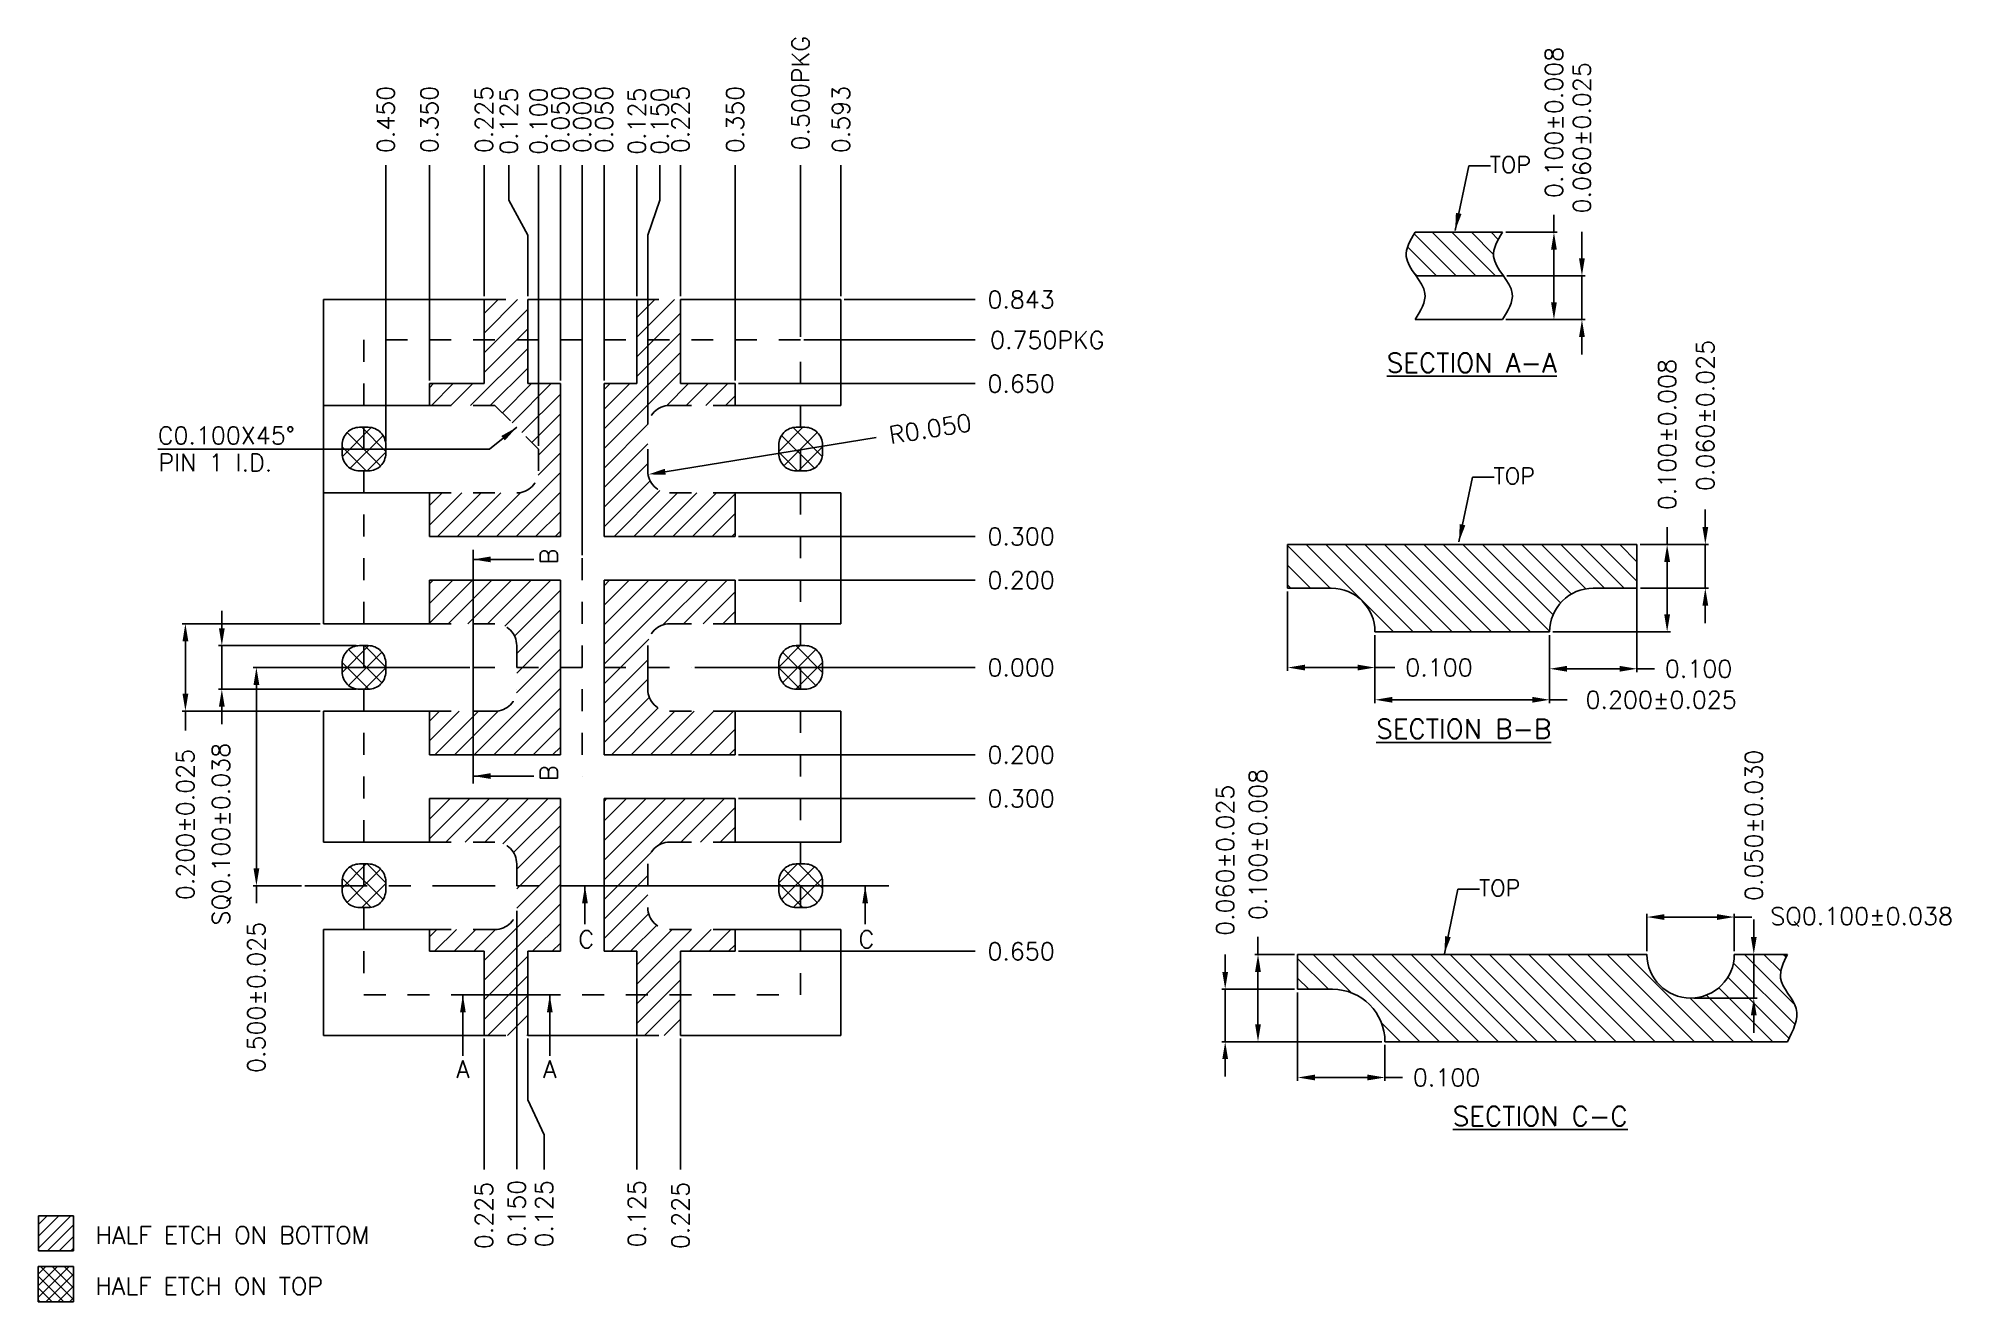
# Model space of a CAD drawing. Header units: millimetres. Extents: x 424.8 to 433.56, y 107.99 to 113.78.
import ezdxf
from ezdxf.enums import TextEntityAlignment as Align

# ---------------------------------------------------------------- set-up
doc = ezdxf.new("R2010")
doc.units = ezdxf.units.MM
doc.header["$LTSCALE"] = 0.5
doc.header["$PDMODE"] = 98
for name, pattern in [('CENTER', [50.8, 31.75, -6.35, 6.35, -6.35]), ('CENTER2', [28.575, 19.05, -3.175, 3.175, -3.175]), ('HIDDEN', [0.375, 0.25, -0.125])]:
    doc.linetypes.add(name, pattern=pattern)
doc.layers.add('1', color=7, linetype='Continuous')
doc.layers.add('1D', color=4, linetype='Continuous')
doc.styles.add('SIMPLEX', font='simplex.shx', dxfattribs={"bigfont": 'AllInOneBig.shx'})
doc.dimstyles.new('Standard4', dxfattribs={"dimtxt": 0.08, "dimasz": 0.08, "dimexe": 0.015, "dimexo": 0.015, "dimgap": 0.05, "dimtad": 1, "dimdec": 3, "dimlfac": 0.5, "dimrnd": 5e-06, "dimzin": 1, "dimtxsty": 'SIMPLEX', "dimcen": 0.1905, "dimclrd": 256, "dimclre": 256, "dimclrt": 256, "dimazin": 3, "dimtp": 0.03, "dimtm": 0.05, "dimtfac": 0.8, "dimtdec": 3, "dimtmove": 0, "dimatfit": 3, "dimfxl": 0.05, "dimtzin": 4, "dimlwd": -1, "dimlwe": -1})

msp = doc.modelspace()

# ---------------------------------------------------------------- texts
at = {"layer": '1D', "linetype": 'ByBlock', "style": 'SIMPLEX'}
msp.add_text('HALF ETCH ON BOTTOM', height=0.08, dxfattribs=at).set_placement((425.0611, 108.2966), align=Align.MIDDLE_LEFT)
at = {"layer": '1D', "color": 6, "linetype": 'ByBlock', "style": 'SIMPLEX'}
msp.add_text('HALF ETCH ON TOP', height=0.08, dxfattribs=at).set_placement((425.0602, 108.0637), align=Align.MIDDLE_LEFT)
at = {"layer": '1D', "linetype": 'ByBlock', "attachment_point": 5, "style": 'SIMPLEX'}
for s, insert, char_height in [('TOP', (431.5412, 113.1999), 0.07478), ('{\\LSECTION A-A}', (431.364, 112.2926), 0.08823), ('TOP', (431.5586, 111.774), 0.07478), ('{\\LSECTION B-B}', (431.3272, 110.6158), 0.08823), ('TOP', (431.4918, 109.887), 0.07478), ('{\\LSECTION C-C}', (431.6773, 108.8421), 0.08823)]:
    msp.add_mtext(s, dxfattribs=dict(at, insert=insert, char_height=char_height))
at = {"layer": '1D', "color": 0, "ltscale": 0.1, "char_height": 0.08, "attachment_point": 1, "style": 'SIMPLEX'}
for s, insert, width in [('C0.100X45%%D', (425.3458, 111.9998), 0.425832), ('PIN 1 I.D.', (425.3489, 111.8754), 0.562404), ('C', (427.2719, 109.6919), 0.085658), ('C', (428.5555, 109.6919), 0.085658), ('A', (426.7128, 109.0969), 0.085658), ('A', (427.1108, 109.0969), 0.085658)]:
    msp.add_mtext(s, dxfattribs=dict(at, insert=insert, width=width))
at = {"layer": '1D', "color": 0, "ltscale": 0.1, "char_height": 0.08, "width": 0.085658, "attachment_point": 7, "rotation": 90, "style": 'SIMPLEX'}
for insert in [(427.177, 111.3692), (427.177, 110.3769)]:
    msp.add_mtext('B', dxfattribs=dict(at, insert=insert))

# ---------------------------------------------------------------- blocks, each defined once
blk = doc.blocks.new('*D150')
at = {"ltscale": 0.1, "transparency": 16777216}
blk.add_line((428.3049, 112.397), (429.0899, 112.397), dxfattribs=at)
at = {"layer": 'Defpoints', "color": 0, "ltscale": 0.1, "transparency": 16777216}
for p in [(428.2899, 112.397), (429.0899, 112.397), (427.2899, 110.897)]:
    blk.add_point(p, dxfattribs=at)
at = {"ltscale": 0.1, "transparency": 16777216, "insert": (429.4199, 112.397), "char_height": 0.08, "attachment_point": 5, "style": 'SIMPLEX'}
blk.add_mtext('\\A1;0.750PKG', dxfattribs=at)
blk = doc.blocks.new('*D151')
at = {"ltscale": 0.1, "transparency": 16777216}
blk.add_line((428.2899, 112.412), (428.2899, 113.197), dxfattribs=at)
at = {"layer": 'Defpoints', "color": 0, "ltscale": 0.1, "transparency": 16777216}
for p in [(428.2899, 113.197), (428.2899, 112.397), (427.2899, 110.897)]:
    blk.add_point(p, dxfattribs=at)
at = {"ltscale": 0.1, "transparency": 16777216, "insert": (428.2899, 113.527), "char_height": 0.08, "attachment_point": 5, "rotation": 90, "style": 'SIMPLEX'}
blk.add_mtext('\\A1;0.500PKG', dxfattribs=at)
blk = doc.blocks.new('*D152')
at = {"ltscale": 0.1, "transparency": 16777216}
blk.add_line((428.4899, 112.582), (429.0899, 112.582), dxfattribs=at)
at = {"layer": 'Defpoints', "color": 0, "ltscale": 0.1, "transparency": 16777216}
for p in [(428.4749, 112.582), (429.0899, 112.582), (427.2899, 110.897)]:
    blk.add_point(p, dxfattribs=at)
at = {"ltscale": 0.1, "transparency": 16777216, "insert": (429.2999, 112.582), "char_height": 0.08, "attachment_point": 5, "style": 'SIMPLEX'}
blk.add_mtext('\\A1;0.843', dxfattribs=at)
blk = doc.blocks.new('*D153')
at = {"ltscale": 0.1, "transparency": 16777216}
blk.add_line((428.4749, 112.597), (428.4749, 113.197), dxfattribs=at)
at = {"layer": 'Defpoints', "color": 0, "ltscale": 0.1, "transparency": 16777216}
for p in [(428.4749, 113.197), (428.4749, 112.582), (427.2899, 110.897)]:
    blk.add_point(p, dxfattribs=at)
at = {"ltscale": 0.1, "transparency": 16777216, "insert": (428.4749, 113.407), "char_height": 0.08, "attachment_point": 5, "rotation": 90, "style": 'SIMPLEX'}
blk.add_mtext('\\A1;0.593', dxfattribs=at)
blk = doc.blocks.new('*D154')
at = {"ltscale": 0.1, "transparency": 16777216}
blk.add_line((428.0049, 112.197), (429.0899, 112.197), dxfattribs=at)
at = {"layer": 'Defpoints', "color": 0, "ltscale": 0.1, "transparency": 16777216}
for p in [(427.9899, 112.197), (429.0899, 112.197), (427.2899, 110.897)]:
    blk.add_point(p, dxfattribs=at)
at = {"ltscale": 0.1, "transparency": 16777216, "insert": (429.2999, 112.197), "char_height": 0.08, "attachment_point": 5, "style": 'SIMPLEX'}
blk.add_mtext('\\A1;0.650', dxfattribs=at)
blk = doc.blocks.new('*D155')
at = {"ltscale": 0.1, "transparency": 16777216}
blk.add_line((428.0049, 111.497), (429.0899, 111.497), dxfattribs=at)
at = {"layer": 'Defpoints', "color": 0, "ltscale": 0.1, "transparency": 16777216}
for p in [(427.9899, 111.497), (429.0899, 111.497), (427.2899, 110.897)]:
    blk.add_point(p, dxfattribs=at)
at = {"ltscale": 0.1, "transparency": 16777216, "insert": (429.2999, 111.497), "char_height": 0.08, "attachment_point": 5, "style": 'SIMPLEX'}
blk.add_mtext('\\A1;0.300', dxfattribs=at)
blk = doc.blocks.new('*D156')
at = {"ltscale": 0.1, "transparency": 16777216}
blk.add_line((428.0049, 111.297), (429.0899, 111.297), dxfattribs=at)
at = {"layer": 'Defpoints', "color": 0, "ltscale": 0.1, "transparency": 16777216}
for p in [(427.9899, 111.297), (429.0899, 111.297), (427.2899, 110.897)]:
    blk.add_point(p, dxfattribs=at)
at = {"ltscale": 0.1, "transparency": 16777216, "insert": (429.2999, 111.297), "char_height": 0.08, "attachment_point": 5, "style": 'SIMPLEX'}
blk.add_mtext('\\A1;0.200', dxfattribs=at)
blk = doc.blocks.new('*D157')
at = {"ltscale": 0.1, "transparency": 16777216}
blk.add_line((428.0049, 110.497), (429.0899, 110.497), dxfattribs=at)
at = {"layer": 'Defpoints', "color": 0, "ltscale": 0.1, "transparency": 16777216}
for p in [(427.2899, 110.897), (427.9899, 110.497), (429.0899, 110.497)]:
    blk.add_point(p, dxfattribs=at)
at = {"ltscale": 0.1, "transparency": 16777216, "insert": (429.2999, 110.497), "char_height": 0.08, "attachment_point": 5, "style": 'SIMPLEX'}
blk.add_mtext('\\A1;0.200', dxfattribs=at)
blk = doc.blocks.new('*D158')
at = {"ltscale": 0.1, "transparency": 16777216}
blk.add_line((428.0049, 110.297), (429.0899, 110.297), dxfattribs=at)
at = {"layer": 'Defpoints', "color": 0, "ltscale": 0.1, "transparency": 16777216}
for p in [(427.2899, 110.897), (427.9899, 110.297), (429.0899, 110.297)]:
    blk.add_point(p, dxfattribs=at)
at = {"ltscale": 0.1, "transparency": 16777216, "insert": (429.2999, 110.297), "char_height": 0.08, "attachment_point": 5, "style": 'SIMPLEX'}
blk.add_mtext('\\A1;0.300', dxfattribs=at)
blk = doc.blocks.new('*D159')
at = {"ltscale": 0.1, "transparency": 16777216}
blk.add_line((428.0049, 109.597), (429.0899, 109.597), dxfattribs=at)
at = {"layer": 'Defpoints', "color": 0, "ltscale": 0.1, "transparency": 16777216}
for p in [(427.2899, 110.897), (427.9899, 109.597), (429.0899, 109.597)]:
    blk.add_point(p, dxfattribs=at)
at = {"ltscale": 0.1, "transparency": 16777216, "insert": (429.2999, 109.597), "char_height": 0.08, "attachment_point": 5, "style": 'SIMPLEX'}
blk.add_mtext('\\A1;0.650', dxfattribs=at)
blk = doc.blocks.new('*D160')
at = {"ltscale": 0.1, "transparency": 16777216}
blk.add_line((427.7399, 109.197), (427.7399, 108.597), dxfattribs=at)
at = {"layer": 'Defpoints', "color": 0, "ltscale": 0.1, "transparency": 16777216}
for p in [(427.2899, 110.897), (427.7399, 109.212), (427.7399, 108.597)]:
    blk.add_point(p, dxfattribs=at)
at = {"ltscale": 0.1, "transparency": 16777216, "insert": (427.7399, 108.387), "char_height": 0.08, "attachment_point": 5, "rotation": 90, "style": 'SIMPLEX'}
blk.add_mtext('\\A1;0.225', dxfattribs=at)
blk = doc.blocks.new('*D161')
at = {"ltscale": 0.1, "transparency": 16777216}
blk.add_line((427.5399, 109.197), (427.5399, 108.597), dxfattribs=at)
at = {"layer": 'Defpoints', "color": 0, "ltscale": 0.1, "transparency": 16777216}
for p in [(427.2899, 110.897), (427.5399, 109.212), (427.5399, 108.597)]:
    blk.add_point(p, dxfattribs=at)
at = {"ltscale": 0.1, "transparency": 16777216, "insert": (427.5399, 108.3946), "char_height": 0.08, "attachment_point": 5, "rotation": 90, "style": 'SIMPLEX'}
blk.add_mtext('\\A1;0.125', dxfattribs=at)
blk = doc.blocks.new('*D162')
at = {"ltscale": 0.1, "transparency": 16777216}
for p, q in [((427.0399, 109.197), (427.0399, 108.917)), ((427.0399, 108.917), (427.1152, 108.757)), ((427.1152, 108.757), (427.1152, 108.597))]:
    blk.add_line(p, q, dxfattribs=at)
at = {"layer": 'Defpoints', "color": 0, "ltscale": 0.1, "transparency": 16777216}
for p in [(427.2899, 110.897), (427.0399, 109.212), (427.1152, 108.597)]:
    blk.add_point(p, dxfattribs=at)
at = {"ltscale": 0.1, "transparency": 16777216, "insert": (427.1152, 108.3946), "char_height": 0.08, "attachment_point": 5, "rotation": 90, "style": 'SIMPLEX'}
blk.add_mtext('\\A1;0.125', dxfattribs=at)
blk = doc.blocks.new('*D163')
at = {"ltscale": 0.1, "transparency": 16777216}
blk.add_line((426.8399, 109.197), (426.8399, 108.597), dxfattribs=at)
at = {"layer": 'Defpoints', "color": 0, "ltscale": 0.1, "transparency": 16777216}
for p in [(427.2899, 110.897), (426.8399, 109.212), (426.8399, 108.597)]:
    blk.add_point(p, dxfattribs=at)
at = {"ltscale": 0.1, "transparency": 16777216, "insert": (426.8399, 108.387), "char_height": 0.08, "attachment_point": 5, "rotation": 90, "style": 'SIMPLEX'}
blk.add_mtext('\\A1;0.225', dxfattribs=at)
blk = doc.blocks.new('*D164')
at = {"ltscale": 0.1, "transparency": 16777216}
for p, q in [((426.0899, 111.097), (425.4572, 111.097)), ((425.4722, 111.017), (425.4722, 110.777)), ((426.0899, 110.697), (425.4572, 110.697)), ((425.4722, 110.697), (425.4722, 110.6088))]:
    blk.add_line(p, q, dxfattribs=at)
for points in [[(425.4589, 111.017), (425.4856, 111.017), (425.4722, 111.097)], [(425.4589, 110.777), (425.4856, 110.777), (425.4722, 110.697)]]:
    blk.add_solid(points, dxfattribs=at)
at = {"layer": 'Defpoints', "color": 0, "ltscale": 0.1, "transparency": 16777216}
for p in [(425.4722, 111.097), (426.1049, 111.097), (426.1049, 110.697)]:
    blk.add_point(p, dxfattribs=at)
at = {"ltscale": 0.1, "transparency": 16777216, "insert": (425.4722, 110.1778), "char_height": 0.08, "attachment_point": 5, "rotation": 90, "style": 'SIMPLEX'}
blk.add_mtext('\\A1;0.200%%P0.025', dxfattribs=at)
blk = doc.blocks.new('*D165')
at = {"ltscale": 0.1, "transparency": 16777216}
for p, q in [((426.7749, 110.897), (425.7824, 110.897)), ((425.7974, 110.817), (425.7974, 109.977)), ((426.0039, 109.897), (425.7824, 109.897)), ((425.7974, 109.897), (425.7974, 109.817))]:
    blk.add_line(p, q, dxfattribs=at)
for points in [[(425.7841, 110.817), (425.8108, 110.817), (425.7974, 110.897)], [(425.7841, 109.977), (425.8108, 109.977), (425.7974, 109.897)]]:
    blk.add_solid(points, dxfattribs=at)
at = {"layer": 'Defpoints', "color": 0, "ltscale": 0.1, "transparency": 16777216}
for p in [(426.7899, 110.897), (425.7974, 109.897), (426.0189, 109.897)]:
    blk.add_point(p, dxfattribs=at)
at = {"ltscale": 0.1, "transparency": 16777216, "insert": (425.7974, 109.386), "char_height": 0.08, "attachment_point": 5, "rotation": 90, "style": 'SIMPLEX'}
blk.add_mtext('\\A1;0.500%%P0.025', dxfattribs=at)
blk = doc.blocks.new('*D166')
at = {"ltscale": 0.1, "transparency": 16777216}
blk.add_line((427.8049, 110.897), (429.0899, 110.897), dxfattribs=at)
at = {"layer": 'Defpoints', "color": 0, "ltscale": 0.1, "transparency": 16777216}
for p in [(427.2899, 110.897), (427.7899, 110.897), (429.0899, 110.897)]:
    blk.add_point(p, dxfattribs=at)
at = {"ltscale": 0.1, "transparency": 16777216, "insert": (429.2999, 110.897), "char_height": 0.08, "attachment_point": 5, "style": 'SIMPLEX'}
blk.add_mtext('\\A1;0.000', dxfattribs=at)
blk = doc.blocks.new('*D167')
at = {"ltscale": 0.1, "transparency": 16777216}
blk.add_line((427.2899, 111.412), (427.2899, 113.197), dxfattribs=at)
at = {"layer": 'Defpoints', "color": 0, "ltscale": 0.1, "transparency": 16777216}
for p in [(427.2899, 113.197), (427.2899, 111.397), (427.2899, 110.897)]:
    blk.add_point(p, dxfattribs=at)
at = {"ltscale": 0.1, "transparency": 16777216, "insert": (427.2899, 113.407), "char_height": 0.08, "attachment_point": 5, "rotation": 90, "style": 'SIMPLEX'}
blk.add_mtext('\\A1;0.000', dxfattribs=at)
blk = doc.blocks.new('*D168')
at = {"ltscale": 0.1, "transparency": 16777216}
blk.add_line((427.7399, 112.597), (427.7399, 113.197), dxfattribs=at)
at = {"layer": 'Defpoints', "color": 0, "ltscale": 0.1, "transparency": 16777216}
for p in [(427.7399, 113.197), (427.7399, 112.582), (427.2899, 110.897)]:
    blk.add_point(p, dxfattribs=at)
at = {"ltscale": 0.1, "transparency": 16777216, "insert": (427.7399, 113.407), "char_height": 0.08, "attachment_point": 5, "rotation": 90, "style": 'SIMPLEX'}
blk.add_mtext('\\A1;0.225', dxfattribs=at)
blk = doc.blocks.new('*D169')
at = {"ltscale": 0.1, "transparency": 16777216}
blk.add_line((427.5399, 112.597), (427.5399, 113.197), dxfattribs=at)
at = {"layer": 'Defpoints', "color": 0, "ltscale": 0.1, "transparency": 16777216}
for p in [(427.5399, 113.197), (427.5399, 112.582), (427.2899, 110.897)]:
    blk.add_point(p, dxfattribs=at)
at = {"ltscale": 0.1, "transparency": 16777216, "insert": (427.5399, 113.3994), "char_height": 0.08, "attachment_point": 5, "rotation": 90, "style": 'SIMPLEX'}
blk.add_mtext('\\A1;0.125', dxfattribs=at)
blk = doc.blocks.new('*D170')
at = {"ltscale": 0.1, "transparency": 16777216}
blk.add_line((427.3899, 112.212), (427.3899, 113.197), dxfattribs=at)
at = {"layer": 'Defpoints', "color": 0, "ltscale": 0.1, "transparency": 16777216}
for p in [(427.3899, 113.197), (427.3899, 112.197), (427.2899, 110.897)]:
    blk.add_point(p, dxfattribs=at)
at = {"ltscale": 0.1, "transparency": 16777216, "insert": (427.3899, 113.407), "char_height": 0.08, "attachment_point": 5, "rotation": 90, "style": 'SIMPLEX'}
blk.add_mtext('\\A1;0.050', dxfattribs=at)
blk = doc.blocks.new('*D171')
at = {"ltscale": 0.1, "transparency": 16777216}
blk.add_line((427.1899, 112.212), (427.1899, 113.197), dxfattribs=at)
at = {"layer": 'Defpoints', "color": 0, "ltscale": 0.1, "transparency": 16777216}
for p in [(427.1899, 113.197), (427.1899, 112.197), (427.2899, 110.897)]:
    blk.add_point(p, dxfattribs=at)
at = {"ltscale": 0.1, "transparency": 16777216, "insert": (427.1899, 113.407), "char_height": 0.08, "attachment_point": 5, "rotation": 90, "style": 'SIMPLEX'}
blk.add_mtext('\\A1;0.050', dxfattribs=at)
blk = doc.blocks.new('*D172')
at = {"ltscale": 0.1, "transparency": 16777216}
for p, q in [((426.9539, 113.037), (426.9539, 113.197)), ((427.0399, 112.877), (426.9539, 113.037)), ((427.0399, 112.597), (427.0399, 112.877))]:
    blk.add_line(p, q, dxfattribs=at)
at = {"layer": 'Defpoints', "color": 0, "ltscale": 0.1, "transparency": 16777216}
for p in [(426.9539, 113.197), (427.0399, 112.582), (427.2899, 110.897)]:
    blk.add_point(p, dxfattribs=at)
at = {"ltscale": 0.1, "transparency": 16777216, "insert": (426.9539, 113.3994), "char_height": 0.08, "attachment_point": 5, "rotation": 90, "style": 'SIMPLEX'}
blk.add_mtext('\\A1;0.125', dxfattribs=at)
blk = doc.blocks.new('*D173')
at = {"ltscale": 0.1, "transparency": 16777216}
blk.add_line((426.8399, 112.597), (426.8399, 113.197), dxfattribs=at)
at = {"layer": 'Defpoints', "color": 0, "ltscale": 0.1, "transparency": 16777216}
for p in [(426.8399, 113.197), (426.8399, 112.582), (427.2899, 110.897)]:
    blk.add_point(p, dxfattribs=at)
at = {"ltscale": 0.1, "transparency": 16777216, "insert": (426.8399, 113.407), "char_height": 0.08, "attachment_point": 5, "rotation": 90, "style": 'SIMPLEX'}
blk.add_mtext('\\A1;0.225', dxfattribs=at)
blk = doc.blocks.new('*D174')
at = {"ltscale": 0.1, "transparency": 16777216}
blk.add_line((426.5899, 112.212), (426.5899, 113.197), dxfattribs=at)
at = {"layer": 'Defpoints', "color": 0, "ltscale": 0.1, "transparency": 16777216}
for p in [(426.5899, 113.197), (426.5899, 112.197), (427.2899, 110.897)]:
    blk.add_point(p, dxfattribs=at)
at = {"ltscale": 0.1, "transparency": 16777216, "insert": (426.5899, 113.407), "char_height": 0.08, "attachment_point": 5, "rotation": 90, "style": 'SIMPLEX'}
blk.add_mtext('\\A1;0.350', dxfattribs=at)
blk = doc.blocks.new('*D175')
at = {"ltscale": 0.1, "transparency": 16777216}
blk.add_line((427.9899, 112.212), (427.9899, 113.197), dxfattribs=at)
at = {"layer": 'Defpoints', "color": 0, "ltscale": 0.1, "transparency": 16777216}
for p in [(427.9899, 113.197), (427.9899, 112.197), (427.2899, 110.897)]:
    blk.add_point(p, dxfattribs=at)
at = {"ltscale": 0.1, "transparency": 16777216, "insert": (427.9899, 113.407), "char_height": 0.08, "attachment_point": 5, "rotation": 90, "style": 'SIMPLEX'}
blk.add_mtext('\\A1;0.350', dxfattribs=at)
blk = doc.blocks.new('*D176')
at = {"ltscale": 0.1, "transparency": 16777216}
blk.add_line((428.6368, 111.9502), (427.6701, 111.7938), dxfattribs=at)
blk.add_solid([(427.668, 111.807), (427.6723, 111.7806), (427.5912, 111.781)], dxfattribs=at)
at = {"layer": 'Defpoints', "color": 0, "ltscale": 0.1, "transparency": 16777216}
for p in [(427.5912, 111.781), (427.6899, 111.797)]:
    blk.add_point(p, dxfattribs=at)
at = {"ltscale": 0.1, "transparency": 16777216, "insert": (428.8836, 111.9901), "char_height": 0.08, "attachment_point": 5, "rotation": 9.18744, "style": 'SIMPLEX'}
blk.add_mtext('\\A1;R0.050', dxfattribs=at)
blk = doc.blocks.new('*D177')
at = {"ltscale": 0.1, "transparency": 16777216}
for p, q in [((425.6392, 111.077), (425.6392, 111.157)), ((426.2549, 110.997), (425.6242, 110.997)), ((425.6392, 110.997), (425.6392, 110.797)), ((426.2549, 110.797), (425.6242, 110.797)), ((425.6392, 110.717), (425.6392, 110.637))]:
    blk.add_line(p, q, dxfattribs=at)
for points in [[(425.6259, 111.077), (425.6525, 111.077), (425.6392, 110.997)], [(425.6259, 110.717), (425.6525, 110.717), (425.6392, 110.797)]]:
    blk.add_solid(points, dxfattribs=at)
at = {"layer": 'Defpoints', "color": 0, "ltscale": 0.1, "transparency": 16777216}
for p in [(425.6392, 110.997), (426.2699, 110.997), (426.2699, 110.797)]:
    blk.add_point(p, dxfattribs=at)
at = {"ltscale": 0.1, "transparency": 16777216, "insert": (425.6392, 110.1337), "char_height": 0.08, "attachment_point": 5, "rotation": 90, "style": 'SIMPLEX'}
blk.add_mtext('\\A1;SQ0.100%%P0.038', dxfattribs=at)
blk = doc.blocks.new('*D178')
at = {"ltscale": 0.1, "transparency": 16777216}
blk.add_line((426.3899, 111.932), (426.3899, 113.197), dxfattribs=at)
at = {"layer": 'Defpoints', "color": 0, "ltscale": 0.1, "transparency": 16777216}
for p in [(426.3899, 113.197), (426.3899, 111.917), (427.2899, 110.897)]:
    blk.add_point(p, dxfattribs=at)
at = {"ltscale": 0.1, "transparency": 16777216, "insert": (426.3899, 113.407), "char_height": 0.08, "attachment_point": 5, "rotation": 90, "style": 'SIMPLEX'}
blk.add_mtext('\\A1;0.450', dxfattribs=at)
blk = doc.blocks.new('*D179')
at = {"ltscale": 0.1, "transparency": 16777216}
for p, q in [((427.6451, 113.037), (427.6451, 113.197)), ((427.5899, 112.877), (427.6451, 113.037)), ((427.5899, 112.012), (427.5899, 112.877))]:
    blk.add_line(p, q, dxfattribs=at)
at = {"layer": 'Defpoints', "color": 0, "ltscale": 0.1, "transparency": 16777216}
for p in [(427.6451, 113.197), (427.5899, 111.997), (427.2899, 110.897)]:
    blk.add_point(p, dxfattribs=at)
at = {"ltscale": 0.1, "transparency": 16777216, "insert": (427.6451, 113.3994), "char_height": 0.08, "attachment_point": 5, "rotation": 90, "style": 'SIMPLEX'}
blk.add_mtext('\\A1;0.150', dxfattribs=at)
blk = doc.blocks.new('*D180')
at = {"ltscale": 0.1, "transparency": 16777216}
blk.add_line((427.0899, 111.912), (427.0899, 113.197), dxfattribs=at)
at = {"layer": 'Defpoints', "color": 0, "ltscale": 0.1, "transparency": 16777216}
for p in [(427.0899, 113.197), (427.0899, 111.897), (427.2899, 110.897)]:
    blk.add_point(p, dxfattribs=at)
at = {"ltscale": 0.1, "transparency": 16777216, "insert": (427.0899, 113.3994), "char_height": 0.08, "attachment_point": 5, "rotation": 90, "style": 'SIMPLEX'}
blk.add_mtext('\\A1;0.100', dxfattribs=at)
blk = doc.blocks.new('*D181')
at = {"ltscale": 0.1, "transparency": 16777216}
for p, q in [((431.8685, 112.7703), (431.8685, 112.8919)), ((431.5242, 112.6903), (431.8835, 112.6903)), ((431.8685, 112.4902), (431.8685, 112.6903)), ((431.5195, 112.4902), (431.8835, 112.4902)), ((431.8685, 112.4102), (431.8685, 112.3302))]:
    blk.add_line(p, q, dxfattribs=at)
for points in [[(431.8552, 112.7703), (431.8818, 112.7703), (431.8685, 112.6903)], [(431.8552, 112.4102), (431.8818, 112.4102), (431.8685, 112.4902)]]:
    blk.add_solid(points, dxfattribs=at)
at = {"layer": 'Defpoints', "color": 0, "ltscale": 0.1, "transparency": 16777216}
for p in [(431.5092, 112.6903), (431.8685, 112.6903), (431.5045, 112.4902)]:
    blk.add_point(p, dxfattribs=at)
at = {"ltscale": 0.1, "transparency": 16777216, "insert": (431.8685, 113.3229), "char_height": 0.08, "attachment_point": 5, "rotation": 90, "style": 'SIMPLEX'}
blk.add_mtext('\\A1;0.060%%P0.025', dxfattribs=at)
blk = doc.blocks.new('*D182')
at = {"ltscale": 0.1, "transparency": 16777216}
for p, q in [((431.7403, 112.8902), (431.7403, 112.9702)), ((431.5195, 112.8902), (431.7553, 112.8902)), ((431.7403, 112.5702), (431.7403, 112.8102)), ((431.5195, 112.4902), (431.7553, 112.4902))]:
    blk.add_line(p, q, dxfattribs=at)
for points in [[(431.7269, 112.8102), (431.7536, 112.8102), (431.7403, 112.8902)], [(431.7269, 112.5702), (431.7536, 112.5702), (431.7403, 112.4902)]]:
    blk.add_solid(points, dxfattribs=at)
at = {"layer": 'Defpoints', "color": 0, "ltscale": 0.1, "transparency": 16777216}
for p in [(431.5045, 112.8902), (431.5045, 112.4902), (431.7403, 112.4902)]:
    blk.add_point(p, dxfattribs=at)
at = {"ltscale": 0.1, "transparency": 16777216, "insert": (431.7403, 113.3935), "char_height": 0.08, "attachment_point": 5, "rotation": 90, "style": 'SIMPLEX'}
blk.add_mtext('\\A1;0.100%%p0.008', dxfattribs=at)
blk = doc.blocks.new('*D183')
at = {"ltscale": 0.1, "transparency": 16777216}
for p, q in [((432.4337, 111.5403), (432.4337, 111.6203)), ((432.1356, 111.4603), (432.4487, 111.4603)), ((432.4337, 111.2603), (432.4337, 111.4603)), ((432.1369, 111.2603), (432.4487, 111.2603)), ((432.4337, 111.1803), (432.4337, 111.1003))]:
    blk.add_line(p, q, dxfattribs=at)
for points in [[(432.4204, 111.5403), (432.447, 111.5403), (432.4337, 111.4603)], [(432.4204, 111.1803), (432.447, 111.1803), (432.4337, 111.2603)]]:
    blk.add_solid(points, dxfattribs=at)
at = {"layer": 'Defpoints', "color": 0, "ltscale": 0.1, "transparency": 16777216}
for p in [(432.1206, 111.4603), (432.4337, 111.4603), (432.1219, 111.2603)]:
    blk.add_point(p, dxfattribs=at)
at = {"ltscale": 0.1, "transparency": 16777216, "insert": (432.4337, 112.0512), "char_height": 0.08, "attachment_point": 5, "rotation": 90, "style": 'SIMPLEX'}
blk.add_mtext('\\A1;0.060%%P0.025', dxfattribs=at)
blk = doc.blocks.new('*D184')
at = {"ltscale": 0.1, "transparency": 16777216}
for p, q in [((432.2588, 111.4603), (432.2588, 111.5403)), ((432.1356, 111.4603), (432.2738, 111.4603)), ((432.2588, 111.1403), (432.2588, 111.3803)), ((431.7356, 111.0603), (432.2738, 111.0603))]:
    blk.add_line(p, q, dxfattribs=at)
for points in [[(432.2454, 111.3803), (432.2721, 111.3803), (432.2588, 111.4603)], [(432.2454, 111.1403), (432.2721, 111.1403), (432.2588, 111.0603)]]:
    blk.add_solid(points, dxfattribs=at)
at = {"layer": 'Defpoints', "color": 0, "ltscale": 0.1, "transparency": 16777216}
for p in [(432.1206, 111.4603), (431.7206, 111.0603), (432.2588, 111.0603)]:
    blk.add_point(p, dxfattribs=at)
at = {"ltscale": 0.1, "transparency": 16777216, "insert": (432.2588, 111.9636), "char_height": 0.08, "attachment_point": 5, "rotation": 90, "style": 'SIMPLEX'}
blk.add_mtext('\\A1;0.100%%p0.008', dxfattribs=at)
blk = doc.blocks.new('*D185')
at = {"ltscale": 0.1, "transparency": 16777216}
for p, q in [((430.2346, 109.503), (430.2346, 109.583)), ((430.5514, 109.423), (430.2196, 109.423)), ((430.2346, 109.183), (430.2346, 109.423)), ((430.9514, 109.183), (430.2196, 109.183)), ((430.2346, 109.103), (430.2346, 109.023))]:
    blk.add_line(p, q, dxfattribs=at)
for points in [[(430.2213, 109.503), (430.2479, 109.503), (430.2346, 109.423)], [(430.2213, 109.103), (430.2479, 109.103), (430.2346, 109.183)]]:
    blk.add_solid(points, dxfattribs=at)
at = {"layer": 'Defpoints', "color": 0, "ltscale": 0.1, "transparency": 16777216}
for p in [(430.2346, 109.423), (430.5664, 109.423), (430.9664, 109.183)]:
    blk.add_point(p, dxfattribs=at)
at = {"ltscale": 0.1, "transparency": 16777216, "insert": (430.2346, 110.0139), "char_height": 0.08, "attachment_point": 5, "rotation": 90, "style": 'SIMPLEX'}
blk.add_mtext('\\A1;0.060%%P0.025', dxfattribs=at)
blk = doc.blocks.new('*D186')
at = {"ltscale": 0.1, "transparency": 16777216}
for p, q in [((430.5514, 109.583), (430.3698, 109.583)), ((430.3848, 109.583), (430.3848, 109.663)), ((430.3848, 109.263), (430.3848, 109.503)), ((430.9514, 109.183), (430.3698, 109.183))]:
    blk.add_line(p, q, dxfattribs=at)
for points in [[(430.3715, 109.503), (430.3981, 109.503), (430.3848, 109.583)], [(430.3715, 109.263), (430.3981, 109.263), (430.3848, 109.183)]]:
    blk.add_solid(points, dxfattribs=at)
at = {"layer": 'Defpoints', "color": 0, "ltscale": 0.1, "transparency": 16777216}
for p in [(430.3848, 109.583), (430.5664, 109.583), (430.9664, 109.183)]:
    blk.add_point(p, dxfattribs=at)
at = {"ltscale": 0.1, "transparency": 16777216, "insert": (430.3848, 110.0863), "char_height": 0.08, "attachment_point": 5, "rotation": 90, "style": 'SIMPLEX'}
blk.add_mtext('\\A1;0.100%%p0.008', dxfattribs=at)
blk = doc.blocks.new('*D187')
at = {"ltscale": 0.1, "transparency": 16777216}
for p, q in [((430.5664, 109.408), (430.5664, 109.0041)), ((430.9664, 109.168), (430.9664, 109.0041)), ((430.6464, 109.0191), (430.8864, 109.0191)), ((430.9664, 109.0191), (431.0464, 109.0191))]:
    blk.add_line(p, q, dxfattribs=at)
for points in [[(430.6464, 109.0324), (430.6464, 109.0058), (430.5664, 109.0191)], [(430.8864, 109.0324), (430.8864, 109.0058), (430.9664, 109.0191)]]:
    blk.add_solid(points, dxfattribs=at)
at = {"layer": 'Defpoints', "color": 0, "ltscale": 0.1, "transparency": 16777216}
for p in [(430.5664, 109.423), (430.9664, 109.183), (430.5664, 109.0191)]:
    blk.add_point(p, dxfattribs=at)
at = {"ltscale": 0.1, "transparency": 16777216, "insert": (431.2488, 109.0191), "char_height": 0.08, "attachment_point": 5, "style": 'SIMPLEX'}
blk.add_mtext('\\A1;0.100', dxfattribs=at)
blk = doc.blocks.new('*D188')
at = {"ltscale": 0.1, "transparency": 16777216}
for p, q in [((430.9206, 111.0453), (430.9206, 110.7341)), ((431.7206, 111.0453), (431.7206, 110.7341)), ((431.0006, 110.7491), (431.6406, 110.7491)), ((431.7206, 110.7491), (431.8006, 110.7491))]:
    blk.add_line(p, q, dxfattribs=at)
for points in [[(431.0006, 110.7624), (431.0006, 110.7357), (430.9206, 110.7491)], [(431.6406, 110.7624), (431.6406, 110.7357), (431.7206, 110.7491)]]:
    blk.add_solid(points, dxfattribs=at)
at = {"layer": 'Defpoints', "color": 0, "ltscale": 0.1, "transparency": 16777216}
for p in [(430.9206, 111.0603), (431.7206, 111.0603), (431.7206, 110.7491)]:
    blk.add_point(p, dxfattribs=at)
at = {"ltscale": 0.1, "transparency": 16777216, "insert": (432.2315, 110.7491), "char_height": 0.08, "attachment_point": 5, "style": 'SIMPLEX'}
blk.add_mtext('\\A1;0.200%%p0.025', dxfattribs=at)
blk = doc.blocks.new('*D189')
at = {"ltscale": 0.1, "transparency": 16777216}
for p, q in [((430.5206, 111.2453), (430.5206, 110.8817)), ((430.9206, 111.0453), (430.9206, 110.8817)), ((430.6006, 110.8967), (430.8406, 110.8967)), ((430.9206, 110.8967), (431.0114, 110.8967))]:
    blk.add_line(p, q, dxfattribs=at)
for points in [[(430.6006, 110.91), (430.6006, 110.8834), (430.5206, 110.8967)], [(430.8406, 110.91), (430.8406, 110.8834), (430.9206, 110.8967)]]:
    blk.add_solid(points, dxfattribs=at)
at = {"layer": 'Defpoints', "color": 0, "ltscale": 0.1, "transparency": 16777216}
for p in [(430.5206, 111.2603), (430.9206, 111.0603), (430.9206, 110.8967)]:
    blk.add_point(p, dxfattribs=at)
at = {"ltscale": 0.1, "transparency": 16777216, "insert": (431.2138, 110.8967), "char_height": 0.08, "attachment_point": 5, "style": 'SIMPLEX'}
blk.add_mtext('\\A1;0.100', dxfattribs=at)
blk = doc.blocks.new('*D190')
at = {"ltscale": 0.1, "transparency": 16777216}
for p, q in [((432.1206, 111.2453), (432.1206, 110.8761)), ((431.7206, 111.0453), (431.7206, 110.8761)), ((431.8006, 110.8911), (432.0406, 110.8911)), ((432.1206, 110.8911), (432.2006, 110.8911))]:
    blk.add_line(p, q, dxfattribs=at)
for points in [[(431.8006, 110.9045), (431.8006, 110.8778), (431.7206, 110.8911)], [(432.0406, 110.9045), (432.0406, 110.8778), (432.1206, 110.8911)]]:
    blk.add_solid(points, dxfattribs=at)
at = {"layer": 'Defpoints', "color": 0, "ltscale": 0.1, "transparency": 16777216}
for p in [(432.1206, 111.2603), (431.7206, 111.0603), (432.1206, 110.8911)]:
    blk.add_point(p, dxfattribs=at)
at = {"ltscale": 0.1, "transparency": 16777216, "insert": (432.4029, 110.8911), "char_height": 0.08, "attachment_point": 5, "style": 'SIMPLEX'}
blk.add_mtext('\\A1;0.100', dxfattribs=at)
blk = doc.blocks.new('*D191')
at = {"ltscale": 0.1, "transparency": 16777216}
for p, q in [((432.1664, 109.598), (432.1664, 109.7689)), ((432.5664, 109.598), (432.5664, 109.7689)), ((432.2464, 109.7539), (432.4864, 109.7539)), ((432.5664, 109.7539), (432.6464, 109.7539))]:
    blk.add_line(p, q, dxfattribs=at)
for points in [[(432.2464, 109.7672), (432.2464, 109.7406), (432.1664, 109.7539)], [(432.4864, 109.7672), (432.4864, 109.7406), (432.5664, 109.7539)]]:
    blk.add_solid(points, dxfattribs=at)
at = {"layer": 'Defpoints', "color": 0, "ltscale": 0.1, "transparency": 16777216}
for p in [(432.5664, 109.7539), (432.1664, 109.583), (432.5664, 109.583)]:
    blk.add_point(p, dxfattribs=at)
at = {"ltscale": 0.1, "transparency": 16777216, "insert": (433.1497, 109.7539), "char_height": 0.08, "attachment_point": 5, "style": 'SIMPLEX'}
blk.add_mtext('\\A1;SQ0.100%%p0.038', dxfattribs=at)
blk = doc.blocks.new('*D192')
at = {"ltscale": 0.1, "transparency": 16777216}
for p, q in [((432.6557, 109.663), (432.6557, 109.743)), ((432.5814, 109.583), (432.6707, 109.583)), ((432.6557, 109.383), (432.6557, 109.583)), ((432.3814, 109.383), (432.6707, 109.383)), ((432.6557, 109.303), (432.6557, 109.223))]:
    blk.add_line(p, q, dxfattribs=at)
for points in [[(432.6423, 109.663), (432.669, 109.663), (432.6557, 109.583)], [(432.6423, 109.303), (432.669, 109.303), (432.6557, 109.383)]]:
    blk.add_solid(points, dxfattribs=at)
at = {"layer": 'Defpoints', "color": 0, "ltscale": 0.1, "transparency": 16777216}
for p in [(432.5664, 109.583), (432.6557, 109.583), (432.3664, 109.383)]:
    blk.add_point(p, dxfattribs=at)
at = {"ltscale": 0.1, "transparency": 16777216, "insert": (432.6557, 110.1739), "char_height": 0.08, "attachment_point": 5, "rotation": 90, "style": 'SIMPLEX'}
blk.add_mtext('\\A1;0.050%%P0.030', dxfattribs=at)
blk = doc.blocks.new('*D227')
at = {"ltscale": 0.1, "transparency": 16777216}
blk.add_line((426.9899, 109.782), (426.9899, 108.5986), dxfattribs=at)
at = {"layer": 'Defpoints', "color": 0, "ltscale": 0.1, "transparency": 16777216}
for p in [(427.2899, 110.897), (426.9899, 109.797), (426.9899, 108.5986)]:
    blk.add_point(p, dxfattribs=at)
at = {"ltscale": 0.1, "transparency": 16777216, "insert": (426.9899, 108.3963), "char_height": 0.08, "attachment_point": 5, "rotation": 90, "style": 'SIMPLEX'}
blk.add_mtext('\\A1;0.150', dxfattribs=at)

# ---------------------------------------------------------------- dimensions: what is measured, and where the dimension line sits
at = {"ltscale": 0.1}
for offset, dtype, picture, middle in [((0, 0.8), 1, '*D151', (428.2899, 113.527)), ((0.8, 0), 0, '*D150', (429.4199, 112.397))]:
    dim = msp.add_ordinate_dim(feature_location=(428.2899, 112.397), offset=offset, dtype=dtype, origin=(427.2899, 110.897), text='<>PKG', dimstyle='Standard4', dxfattribs=at)
    dim.commit()
    dim.dimension.update_dxf_attribs({"geometry": picture, "text_midpoint": middle})
at = {"color": 1, "ltscale": 0.1}
for base, p1, p2, text, picture, middle in [((431.7403, 112.4902), (431.5045, 112.8902), (431.5045, 112.4902), '0.100%%p0.008', '*D182', (431.7403, 113.3935)), ((431.8685, 112.6903), (431.5045, 112.4902), (431.5092, 112.6903), '0.060%%P0.025', '*D181', (431.8685, 113.3229)), ((432.4337, 111.4603), (432.1219, 111.2603), (432.1206, 111.4603), '0.060%%P0.025', '*D183', (432.4337, 112.0512)), ((432.2588, 111.0603), (432.1206, 111.4603), (431.7206, 111.0603), '0.100%%p0.008', '*D184', (432.2588, 111.9636)), ((430.3848, 109.583), (430.9664, 109.183), (430.5664, 109.583), '0.100%%p0.008', '*D186', (430.3848, 110.0863)), ((430.2346, 109.423), (430.9664, 109.183), (430.5664, 109.423), '0.060%%P0.025', '*D185', (430.2346, 110.0139))]:
    dim = msp.add_linear_dim(base=base, p1=p1, p2=p2, angle=90, text=text, dimstyle='Standard4', dxfattribs=at)
    dim.commit()
    dim.dimension.update_dxf_attribs({"geometry": picture, "text_midpoint": middle, "dimtype": 160})
at = {"ltscale": 0.1}
for feature_location, offset, dtype, origin, picture, middle in [((426.3899, 111.917), (0, 1.28), 1, (427.2899, 110.897), '*D178', (426.3899, 113.407)), ((426.5899, 112.197), (0, 1), 1, (427.2899, 110.897), '*D174', (426.5899, 113.407)), ((426.8399, 112.582), (0, 0.615), 1, (427.2899, 110.897), '*D173', (426.8399, 113.407)), ((427.0399, 112.582), (-0.086, 0.615), 1, (427.2899, 110.897), '*D172', (426.9539, 113.3994)), ((427.0899, 111.897), (0, 1.3), 1, (427.2899, 110.897), '*D180', (427.0899, 113.3994)), ((427.1899, 112.197), (0, 1), 1, (427.2899, 110.897), '*D171', (427.1899, 113.407)), ((427.289888669, 111.3969938203), (0, 1.8), 1, (427.289888669, 110.8969938203), '*D167', (427.289888669, 113.4069938203)), ((428.474888669, 112.5819938203), (0, 0.615), 1, (427.289888669, 110.8969938203), '*D153', (428.474888669, 113.4069938203)), ((427.7399, 112.582), (0, 0.615), 1, (427.2899, 110.897), '*D168', (427.7399, 113.407)), ((427.3899, 112.197), (0, 1), 1, (427.2899, 110.897), '*D170', (427.3899, 113.407)), ((427.9899, 112.197), (0, 1), 1, (427.2899, 110.897), '*D175', (427.9899, 113.407)), ((427.5399, 112.582), (0, 0.615), 1, (427.2899, 110.897), '*D169', (427.5399, 113.3994)), ((427.5899, 111.997), (0.0552, 1.2), 1, (427.2899, 110.897), '*D179', (427.6451, 113.3994)), ((428.474888669, 112.5819938203), (0.615, 0), 0, (427.289888669, 110.8969938203), '*D152', (429.299888669, 112.5819938203)), ((427.9899, 112.197), (1.1, 0), 0, (427.2899, 110.897), '*D154', (429.2999, 112.197)), ((427.9899, 111.497), (1.1, 0), 0, (427.2899, 110.897), '*D155', (429.2999, 111.497)), ((427.9899, 111.297), (1.1, 0), 0, (427.2899, 110.897), '*D156', (429.2999, 111.297)), ((426.8399, 109.212), (0, -0.615), 1, (427.2899, 110.897), '*D163', (426.8399, 108.387)), ((427.0399, 109.212), (0.0753, -0.615), 1, (427.2899, 110.897), '*D162', (427.1152, 108.3946)), ((427.789888669, 110.8969938203), (1.3, 0), 0, (427.289888669, 110.8969938203), '*D166', (429.299888669, 110.8969938203)), ((427.9899, 110.497), (1.1, 0), 0, (427.2899, 110.897), '*D157', (429.2999, 110.497)), ((427.9899, 110.297), (1.1, 0), 0, (427.2899, 110.897), '*D158', (429.2999, 110.297)), ((427.9899, 109.597), (1.1, 0), 0, (427.2899, 110.897), '*D159', (429.2999, 109.597)), ((427.7399, 109.212), (0, -0.615), 1, (427.2899, 110.897), '*D160', (427.7399, 108.387)), ((427.5399, 109.212), (0, -0.615), 1, (427.2899, 110.897), '*D161', (427.5399, 108.3946))]:
    dim = msp.add_ordinate_dim(feature_location=feature_location, offset=offset, dtype=dtype, origin=origin, dimstyle='Standard4', dxfattribs=at)
    dim.commit()
    dim.dimension.update_dxf_attribs({"geometry": picture, "text_midpoint": middle})
dim = msp.add_radius_dim(center=(427.6899, 111.797), mpoint=(427.5912, 111.781), dimstyle='Standard4', override={"dimtmove": 1}, dxfattribs=at)
dim.commit()
dim.dimension.update_dxf_attribs({"geometry": '*D176', "text_midpoint": (428.8836, 111.9901), "dimtype": 164})
for base, p1, p2, text, picture, middle in [((430.9206, 110.8967), (430.5206, 111.2603), (430.9206, 111.0603), '0.100', '*D189', (431.2138, 110.8967)), ((432.1206, 110.8911), (431.7206, 111.0603), (432.1206, 111.2603), '0.100', '*D190', (432.4029, 110.8911)), ((431.7206, 110.7491), (430.9206, 111.0603), (431.7206, 111.0603), '0.200%%p0.025', '*D188', (432.2315, 110.7491))]:
    dim = msp.add_linear_dim(base=base, p1=p1, p2=p2, text=text, dimstyle='Standard4', dxfattribs=at)
    dim.commit()
    dim.dimension.update_dxf_attribs({"geometry": picture, "text_midpoint": middle, "dimtype": 160})
for base, p1, p2, text, picture, middle in [((425.4722, 111.097), (426.1049, 110.697), (426.1049, 111.097), '<>%%P0.025', '*D164', (425.4722, 110.1778)), ((425.6392, 110.997), (426.2699, 110.797), (426.2699, 110.997), 'SQ<>%%P0.038', '*D177', (425.6392, 110.1337)), ((425.7974, 109.897), (426.7899, 110.897), (426.0189, 109.897), '<>%%P0.025', '*D165', (425.7974, 109.386))]:
    dim = msp.add_linear_dim(base=base, p1=p1, p2=p2, angle=90, text=text, dimstyle='Standard4', dxfattribs=at)
    dim.commit()
    dim.dimension.update_dxf_attribs({"geometry": picture, "text_midpoint": middle, "dimtype": 160})
at = {"color": 6, "ltscale": 0.1}
dim = msp.add_ordinate_dim(feature_location=(426.9899, 109.797), offset=(0, -1.1984), dtype=1, origin=(427.2899, 110.897), dimstyle='Standard4', dxfattribs=at)
dim.commit()
dim.dimension.update_dxf_attribs({"geometry": '*D227', "text_midpoint": (426.9899, 108.3963)})
at = {"ltscale": 0.1}
dim = msp.add_linear_dim(base=(432.6557, 109.583), p1=(432.3664, 109.383), p2=(432.5664, 109.583), angle=90, text='0.050%%P0.030', dimstyle='Standard4', dxfattribs=at)
dim.commit()
dim.dimension.update_dxf_attribs({"geometry": '*D192', "text_midpoint": (432.6557, 110.1739)})
dim = msp.add_linear_dim(base=(432.5664, 109.7539), p1=(432.1664, 109.583), p2=(432.5664, 109.583), text='SQ0.100%%p0.038', dimstyle='Standard4', dxfattribs=at)
dim.commit()
dim.dimension.update_dxf_attribs({"geometry": '*D191', "text_midpoint": (433.1497, 109.7539)})
at = {"color": 1, "ltscale": 0.1}
dim = msp.add_linear_dim(base=(430.5664, 109.0191), p1=(430.9664, 109.183), p2=(430.5664, 109.423), text='0.100', dimstyle='Standard4', dxfattribs=at)
dim.commit()
dim.dimension.update_dxf_attribs({"geometry": '*D187', "text_midpoint": (431.2488, 109.0191), "dimtype": 160})

# ---------------------------------------------------------------- hatches: boundary and pattern name
at = {"ltscale": 0.1}
h = msp.add_hatch(dxfattribs=at)
h.set_pattern_fill('ANSI31', color=256, scale=0.02, angle=90, style=0)
h.set_pattern_definition([(135, (432.113404, 111.241046), (-0.0449013, -0.0449013), [])])
edge = h.paths.add_edge_path()
edge.add_spline(control_points=[(431.5092, 112.6903), (431.4885, 112.7196), (431.4414, 112.7836), (431.4823, 112.8527), (431.5045, 112.8902)], knot_values=[0, 0, 0, 0, 0.099631, 0.217852, 0.217852, 0.217852, 0.217852], degree=3, periodic=0)
edge.add_line((431.5045, 112.8902), (431.1045, 112.8902))
edge.add_spline(control_points=[(431.1045, 112.8902), (431.0823, 112.8527), (431.0414, 112.7836), (431.0885, 112.7196), (431.1092, 112.6903)], knot_values=[0, 0, 0, 0, 0.11822, 0.217852, 0.217852, 0.217852, 0.217852], degree=3, periodic=0)
edge.add_line((431.1092, 112.6903), (431.5092, 112.6903))
h = msp.add_hatch(dxfattribs=at)
h.set_pattern_fill('ANSI31', color=4, scale=0.02, style=0)
h.set_pattern_definition([(45, (492.28157, 114.738305), (-0.04490128, 0.04490128), [])])
h.paths.add_polyline_path([(427.0399, 112.582), (426.8399, 112.582), (426.8399, 112.197), (426.5899, 112.197), (426.5899, 112.097), (426.8899, 112.097), (427.0899, 111.897), (427.0899, 111.797, -0.414214), (426.9899, 111.697), (426.5899, 111.697), (426.5899, 111.497), (427.1899, 111.497), (427.1899, 112.197), (427.0399, 112.197)])
h.paths.add_polyline_path([(427.7399, 112.582), (427.5399, 112.582), (427.5399, 112.197), (427.3899, 112.197), (427.3899, 111.497), (427.9899, 111.497), (427.9899, 111.697), (427.6899, 111.697, -0.414214), (427.5899, 111.797), (427.5899, 111.997, -0.414214), (427.6899, 112.097), (427.9899, 112.097), (427.9899, 112.197), (427.7399, 112.197)])
h.paths.add_polyline_path([(427.1899, 111.297), (426.5899, 111.297), (426.5899, 111.097), (426.8899, 111.097, -0.414214), (426.9899, 110.997), (426.9899, 110.897), (427.1899, 110.897)])
h.paths.add_polyline_path([(427.1899, 110.897), (426.9899, 110.897), (426.9899, 110.797, -0.414214), (426.8899, 110.697), (426.5899, 110.697), (426.5899, 110.497), (427.1899, 110.497)])
h.paths.add_polyline_path([(427.9899, 111.297), (427.3899, 111.297), (427.3899, 110.897), (427.5899, 110.897), (427.5899, 110.997, -0.414214), (427.6899, 111.097), (427.9899, 111.097)])
h.paths.add_polyline_path([(427.9899, 110.697), (427.6899, 110.697, -0.414214), (427.5899, 110.797), (427.5899, 110.897), (427.3899, 110.897), (427.3899, 110.497), (427.9899, 110.497)])
h.paths.add_polyline_path([(427.9899, 110.297), (427.3899, 110.297), (427.3899, 109.597), (427.5399, 109.597), (427.5399, 109.212), (427.7399, 109.212), (427.7399, 109.597), (427.9899, 109.597), (427.9899, 109.697), (427.6899, 109.697, -0.414214), (427.5899, 109.797), (427.5899, 109.997, -0.414214), (427.6899, 110.097), (427.9899, 110.097)])
h.paths.add_polyline_path([(427.1899, 110.297), (426.5899, 110.297), (426.5899, 110.097), (426.8899, 110.097, -0.414214), (426.9899, 109.997), (426.9899, 109.797, -0.414214), (426.8899, 109.697), (426.5899, 109.697), (426.5899, 109.597), (426.8399, 109.597), (426.8399, 109.212), (427.0399, 109.212), (427.0399, 109.597), (427.1899, 109.597)])
h = msp.add_hatch(dxfattribs=at)
h.set_pattern_fill('ANSI37', color=6, scale=0.02, style=0)
h.set_pattern_definition([(45, (427.28989, 110.896994), (-0.0449013, 0.0449013), []), (135, (427.28989, 110.896994), (-0.0449013, -0.0449013), [])])
h.paths.add_polyline_path([(426.3099, 110.997), (426.2699, 110.997, 0.414214), (426.1899, 110.917), (426.1899, 110.877, 0.414214), (426.2699, 110.797), (426.3099, 110.797, 0.414214), (426.3899, 110.877), (426.3899, 110.917, 0.414214)])
h.paths.add_polyline_path([(426.3099, 109.997), (426.2699, 109.997, 0.414214), (426.1899, 109.917), (426.1899, 109.897), (426.3899, 109.897), (426.3899, 109.917, 0.414214)])
h.paths.add_polyline_path([(426.3899, 109.877), (426.3899, 109.897), (426.1899, 109.897), (426.1899, 109.877, 0.414214), (426.2699, 109.797), (426.3099, 109.797, 0.414214)])
h.paths.add_polyline_path([(428.3899, 109.917, 0.414214), (428.3099, 109.997), (428.2699, 109.997, 0.414214), (428.1899, 109.917), (428.1899, 109.877, 0.414214), (428.2699, 109.797), (428.3099, 109.797, 0.414214), (428.3899, 109.877)])
h.paths.add_polyline_path([(428.3899, 110.917, 0.414214), (428.3099, 110.997), (428.2699, 110.997, 0.414214), (428.1899, 110.917), (428.1899, 110.877, 0.414214), (428.2699, 110.797), (428.3099, 110.797, 0.414214), (428.3899, 110.877)])
h.paths.add_polyline_path([(428.3899, 111.917, 0.414214), (428.3099, 111.997), (428.2699, 111.997, 0.414214), (428.1899, 111.917), (428.1899, 111.877, 0.414214), (428.2699, 111.797), (428.3099, 111.797, 0.414214), (428.3899, 111.877)])
h.paths.add_polyline_path([(426.3899, 111.917, 0.414214), (426.3099, 111.997), (426.2699, 111.997, 0.414214), (426.1899, 111.917), (426.1899, 111.877, 0.414214), (426.2699, 111.797), (426.3099, 111.797, 0.414214), (426.3899, 111.877)])
h = msp.add_hatch(dxfattribs=at)
h.set_pattern_fill('ANSI31', color=256, scale=0.02, angle=90, style=0)
h.set_pattern_definition([(135, (430.69909, 111.18656), (-0.0449013, -0.0449013), [])])
h.paths.add_polyline_path([(432.1206, 111.4603), (430.5206, 111.4603), (430.5206, 111.2603), (430.7206, 111.2603, -0.414214), (430.9206, 111.0603), (431.7206, 111.0603, -0.414214), (431.9206, 111.2603), (432.1206, 111.2603)])
h = msp.add_hatch(dxfattribs=at)
h.set_pattern_fill('ANSI31', color=256, scale=0.02, angle=90, style=0)
h.set_pattern_definition([(135, (430.88301, 111.402235), (-0.0449013, -0.0449013), [])])
edge = h.paths.add_edge_path()
edge.add_spline(control_points=[(432.8099, 109.183), (432.8359, 109.2348), (432.8881, 109.3386), (432.7485, 109.4579), (432.7918, 109.5461), (432.8099, 109.583)], knot_values=[0, 0, 0, 0, 0.156504, 0.313572, 0.426381, 0.426381, 0.426381, 0.426381], degree=3, periodic=0)
edge.add_line((432.8099, 109.583), (432.5664, 109.583))
edge.add_arc((432.3664, 109.583), 0.2, 270, 360, ccw=False)
edge.add_arc((432.3664, 109.583), 0.2, 180, 270, ccw=False)
edge.add_line((432.1664, 109.583), (430.5664, 109.583))
edge.add_line((430.5664, 109.583), (430.5664, 109.423))
edge.add_line((430.5664, 109.423), (430.7264, 109.423))
edge.add_arc((430.7264, 109.183), 0.24, 360, 90, ccw=False)
edge.add_line((430.9664, 109.183), (432.8099, 109.183))
at = {"layer": '1D'}
h = msp.add_hatch(dxfattribs=at)
h.set_pattern_fill('ANSI31', color=256, scale=0.012, angle=360, style=0)
h.set_pattern_definition([(45, (426.764696, 110.418822), (-0.02694077, 0.02694077), [])])
h.paths.add_polyline_path([(424.9599, 108.2248), (424.9599, 108.3856), (424.7991, 108.3856), (424.7991, 108.2248)])
h = msp.add_hatch(dxfattribs=at)
h.set_pattern_fill('ANSI37', color=6, scale=0.012, angle=360, style=0)
h.set_pattern_definition([(45, (427.13745, 111.21189), (-0.02694077, 0.02694077), []), (135, (427.13745, 111.21189), (-0.02694077, -0.02694077), [])])
h.paths.add_polyline_path([(424.9591, 107.9919), (424.9591, 108.1527), (424.7983, 108.1527), (424.7983, 107.9919)])

# ---------------------------------------------------------------- linework, layer by layer
at = {"ltscale": 0.1}
for p, q in [((431.1045, 112.8902), (431.5045, 112.8902)), ((431.1092, 112.6903), (431.5092, 112.6903)), ((426.1049, 112.097), (426.1049, 112.582)), ((426.8399, 112.582), (426.1049, 112.582)), ((426.8399, 112.197), (426.8399, 112.582)), ((427.0399, 112.197), (427.0399, 112.582)), ((427.5399, 112.582), (427.0399, 112.582)), ((427.5399, 112.197), (427.5399, 112.582)), ((427.7399, 112.197), (427.7399, 112.582)), ((428.4749, 112.582), (427.7399, 112.582)), ((428.4749, 112.582), (428.4749, 112.097)), ((431.1045, 112.4902), (431.5045, 112.4902)), ((426.5899, 112.097), (426.5899, 112.197)), ((426.5899, 112.197), (426.8399, 112.197)), ((427.0399, 112.197), (427.1899, 112.197)), ((427.1899, 111.497), (427.1899, 112.197)), ((427.3899, 111.497), (427.3899, 112.197)), ((427.5399, 112.197), (427.3899, 112.197)), ((427.9899, 112.197), (427.7399, 112.197)), ((427.9899, 112.097), (427.9899, 112.197)), ((426.1049, 112.097), (426.5899, 112.097)), ((426.1049, 111.697), (426.1049, 112.097)), ((428.4749, 112.097), (427.9899, 112.097)), ((426.1049, 111.697), (426.5899, 111.697)), ((426.1049, 111.097), (426.1049, 111.697)), ((426.5899, 111.497), (426.5899, 111.697)), ((428.4749, 111.697), (427.9899, 111.697)), ((427.9899, 111.497), (427.9899, 111.697)), ((428.4749, 111.697), (428.4749, 111.097)), ((426.5899, 111.497), (427.1899, 111.497)), ((426.7899, 111.4359), (426.7899, 110.3663)), ((427.9899, 111.497), (427.3899, 111.497)), ((430.5206, 111.4603), (432.1206, 111.4603)), ((430.5206, 111.2603), (430.5206, 111.4603)), ((430.9806, 111.4603), (430.9806, 111.4603)), ((431.6606, 111.4603), (431.6606, 111.4603)), ((432.1206, 111.0603), (432.1206, 111.4603)), ((426.5899, 111.297), (426.5899, 111.097)), ((426.5899, 111.297), (427.1899, 111.297)), ((427.1899, 110.497), (427.1899, 111.297)), ((427.9899, 111.297), (427.3899, 111.297)), ((427.3899, 110.497), (427.3899, 111.297)), ((427.9899, 111.297), (427.9899, 111.097)), ((430.5206, 111.2603), (430.7206, 111.2603)), ((431.9206, 111.2603), (432.1206, 111.2603)), ((426.1049, 111.097), (426.5899, 111.097)), ((428.4749, 111.097), (427.9899, 111.097)), ((430.9206, 111.0603), (431.7206, 111.0603)), ((430.9206, 111.0603), (430.9206, 111.0603)), ((431.7206, 111.0603), (431.7206, 111.0603)), ((426.1049, 110.697), (426.5899, 110.697)), ((426.1049, 110.097), (426.1049, 110.697)), ((426.5899, 110.697), (426.5899, 110.497)), ((428.4749, 110.697), (427.9899, 110.697)), ((427.9899, 110.697), (427.9899, 110.497)), ((428.4749, 110.097), (428.4749, 110.697)), ((426.5899, 110.497), (427.1899, 110.497)), ((427.9899, 110.497), (427.3899, 110.497)), ((426.5899, 110.297), (427.1899, 110.297)), ((426.5899, 110.297), (426.5899, 110.097)), ((427.1899, 110.297), (427.1899, 109.597)), ((427.9899, 110.297), (427.3899, 110.297)), ((427.3899, 110.297), (427.3899, 109.597)), ((427.9899, 110.297), (427.9899, 110.097)), ((426.1049, 110.097), (426.5899, 110.097)), ((428.4749, 110.097), (427.9899, 110.097)), ((426.1049, 109.697), (426.5899, 109.697)), ((426.1049, 109.212), (426.1049, 109.697)), ((426.5899, 109.697), (426.5899, 109.597)), ((427.9899, 109.697), (427.9899, 109.597)), ((428.4749, 109.697), (427.9899, 109.697)), ((428.4749, 109.212), (428.4749, 109.697)), ((426.5899, 109.597), (426.8399, 109.597)), ((426.8399, 109.597), (426.8399, 109.212)), ((427.0399, 109.597), (427.1899, 109.597)), ((427.0399, 109.597), (427.0399, 109.212)), ((427.5399, 109.597), (427.3899, 109.597)), ((427.5399, 109.597), (427.5399, 109.212)), ((427.9899, 109.597), (427.7399, 109.597)), ((427.7399, 109.597), (427.7399, 109.212)), ((430.5664, 109.583), (432.1664, 109.583)), ((432.1664, 109.583), (432.1664, 109.583)), ((432.5664, 109.583), (432.5664, 109.583)), ((432.5664, 109.583), (432.8099, 109.583)), ((430.5664, 109.423), (430.7264, 109.423)), ((426.7006, 109.397), (427.1861, 109.397)), ((432.3664, 109.383), (432.3664, 109.383)), ((426.8399, 109.212), (426.1049, 109.212)), ((427.5399, 109.212), (427.0399, 109.212)), ((428.4749, 109.212), (427.7399, 109.212)), ((430.9664, 109.183), (432.8099, 109.183))]:
    msp.add_line(p, q, dxfattribs=at)
at = {"linetype": 'HIDDEN', "ltscale": 0.2}
for p, q in [((426.8399, 112.582), (427.0399, 112.582)), ((427.5399, 112.582), (427.7399, 112.582)), ((426.8399, 109.212), (427.0399, 109.212)), ((427.5399, 109.212), (427.7399, 109.212))]:
    msp.add_line(p, q, dxfattribs=at)
at = {"linetype": 'HIDDEN', "ltscale": 0.3}
for p, q in [((426.5899, 112.097), (426.8899, 112.097)), ((426.8899, 112.097), (427.0899, 111.897)), ((427.9899, 112.097), (427.6899, 112.097)), ((427.5899, 111.797), (427.5899, 111.997)), ((427.0899, 111.797), (427.0899, 111.897)), ((426.5899, 111.697), (426.9899, 111.697)), ((427.9899, 111.697), (427.6899, 111.697)), ((426.5899, 111.097), (426.8899, 111.097)), ((427.9899, 111.097), (427.6899, 111.097)), ((426.9899, 110.997), (426.9899, 110.797)), ((426.5899, 110.697), (426.8899, 110.697)), ((427.9899, 110.697), (427.6899, 110.697)), ((426.5899, 110.097), (426.8899, 110.097)), ((427.9899, 110.097), (427.6899, 110.097)), ((426.9899, 109.997), (426.9899, 109.797)), ((427.5899, 109.997), (427.5899, 109.797)), ((426.5899, 109.697), (426.8899, 109.697)), ((427.9899, 109.697), (427.6899, 109.697))]:
    msp.add_line(p, q, dxfattribs=at)
at = {"color": 4, "linetype": 'CENTER', "ltscale": 0.005}
for p, q in [((427.2899, 111.397), (427.2899, 110.397)), ((426.7899, 110.897), (427.7899, 110.897))]:
    msp.add_line(p, q, dxfattribs=at)
at = {"ltscale": 0.3}
msp.add_line((427.5899, 110.997), (427.5899, 110.797), dxfattribs=at)
at = {"color": 1, "linetype": 'CENTER2', "ltscale": 0.03}
msp.add_line((426.0189, 109.897), (427.2553, 109.897), dxfattribs=at)
at = {"color": 1, "ltscale": 0.03}
msp.add_line((428.6942, 109.897), (427.2556, 109.897), dxfattribs=at)
at = {"color": 0, "ltscale": 0.1}
for p, q in [((430.5664, 109.583), (430.5664, 109.423)), ((430.9664, 109.183), (430.9664, 109.183))]:
    msp.add_line(p, q, dxfattribs=at)
at = {"color": 1, "linetype": 'HIDDEN', "ltscale": 0.5}
msp.add_lwpolyline([(426.2899, 109.397), (428.2899, 109.397), (428.2899, 112.397), (426.2899, 112.397)], close=True, dxfattribs=at)
at = {"ltscale": 0.1}
for points in [[(426.1899, 111.877), (426.1899, 111.917, -0.414214), (426.2699, 111.997), (426.3099, 111.997, -0.414214), (426.3899, 111.917), (426.3899, 111.877, -0.414214), (426.3099, 111.797), (426.2699, 111.797, -0.414214)], [(428.1899, 111.877), (428.1899, 111.917, -0.414214), (428.2699, 111.997), (428.3099, 111.997, -0.414214), (428.3899, 111.917), (428.3899, 111.877, -0.414214), (428.3099, 111.797), (428.2699, 111.797, -0.414214)], [(426.1899, 110.877), (426.1899, 110.917, -0.414214), (426.2699, 110.997), (426.3099, 110.997, -0.414214), (426.3899, 110.917), (426.3899, 110.877, -0.414214), (426.3099, 110.797), (426.2699, 110.797, -0.414214)], [(428.1899, 110.877), (428.1899, 110.917, -0.414214), (428.2699, 110.997), (428.3099, 110.997, -0.414214), (428.3899, 110.917), (428.3899, 110.877, -0.414214), (428.3099, 110.797), (428.2699, 110.797, -0.414214)], [(426.1899, 109.877), (426.1899, 109.917, -0.414214), (426.2699, 109.997), (426.3099, 109.997, -0.414214), (426.3899, 109.917), (426.3899, 109.877, -0.414214), (426.3099, 109.797), (426.2699, 109.797, -0.414214)], [(428.1899, 109.877), (428.1899, 109.917, -0.414214), (428.2699, 109.997), (428.3099, 109.997, -0.414214), (428.3899, 109.917), (428.3899, 109.877, -0.414214), (428.3099, 109.797), (428.2699, 109.797, -0.414214)]]:
    msp.add_lwpolyline(points, format="xyb", close=True, dxfattribs=at)
at = {"linetype": 'HIDDEN', "ltscale": 0.3}
for centre, start, end in [((427.6899, 111.997), 90, 180), ((426.9899, 111.797), 270, 0), ((427.6899, 111.797), 180, 270), ((426.8899, 110.997), 0, 90), ((427.6899, 110.997), 90, 180), ((426.8899, 110.797), 270, 0), ((427.6899, 110.797), 180, 270), ((426.8899, 109.997), 0, 90), ((427.6899, 109.997), 90, 180), ((426.8899, 109.797), 270, 0), ((427.6899, 109.797), 180, 270)]:
    msp.add_arc(centre, 0.1, start, end, dxfattribs=at)
at = {"ltscale": 0.1}
for centre, radius, start, end in [((430.7206, 111.0603), 0.2, 0, 90), ((431.9206, 111.0603), 0.2, 90, 180), ((432.3664, 109.583), 0.2, 180, 270), ((432.3664, 109.583), 0.2, 270, 0), ((430.7264, 109.183), 0.24, 360, 90)]:
    msp.add_arc(centre, radius, start, end, dxfattribs=at)
for points, knots in [([(431.1045, 112.8902), (431.0823, 112.8527), (431.0246, 112.7551), (431.1912, 112.6314), (431.1294, 112.5308), (431.1045, 112.4902)], [0, 0, 0, 0, 0.1182205, 0.3075469, 0.4358331, 0.4358331, 0.4358331, 0.4358331]), ([(431.5045, 112.8902), (431.4823, 112.8527), (431.4246, 112.7551), (431.5912, 112.6314), (431.5294, 112.5308), (431.5045, 112.4902)], [0, 0, 0, 0, 0.1182205, 0.3075469, 0.4358331, 0.4358331, 0.4358331, 0.4358331]), ([(432.8099, 109.583), (432.7918, 109.5461), (432.7485, 109.4579), (432.8881, 109.3386), (432.8359, 109.2348), (432.8099, 109.183)], [0, 0, 0, 0, 0.1128098, 0.2698773, 0.4263814, 0.4263814, 0.4263814, 0.4263814])]:
    msp.add_open_spline(points, degree=3, knots=knots, dxfattribs=at)
at = {"layer": '1'}
for p, q in [((424.9599, 108.3856), (424.7991, 108.3856)), ((424.7991, 108.3856), (424.7991, 108.2248)), ((424.9599, 108.2248), (424.9599, 108.3856)), ((424.7991, 108.2248), (424.9599, 108.2248)), ((424.9591, 108.1527), (424.7983, 108.1527)), ((424.7983, 108.1527), (424.7983, 107.9919)), ((424.9591, 107.9919), (424.9591, 108.1527)), ((424.7983, 107.9919), (424.9591, 107.9919))]:
    msp.add_line(p, q, dxfattribs=at)

msp.set_redraw_order([(e.dxf.handle, doc.entitydb.next_handle()) for e in msp.query("TEXT MTEXT ATTDEF DIMENSION ARC_DIMENSION")])  # texts and dimensions are drawn at this point

# ---------------------------------------------------------------- leaders
at = {"ltscale": 0.1}
for points in [[(426.9899, 111.997), (426.8644, 111.897), (425.3454, 111.897)], [(426.7899, 111.392), (427.0681, 111.392)], [(426.7899, 110.3997), (427.0681, 110.3997)], [(427.3023, 109.897), (427.3023, 109.7215)], [(428.5858, 109.897), (428.5858, 109.7215)], [(426.7432, 109.397), (426.7432, 109.1187)], [(427.1412, 109.397), (427.1412, 109.1187)]]:
    msp.add_leader(points, dimstyle='Standard4', override={"dimgap": 0.05, "dimtad": 0}, dxfattribs=at)
at = {"layer": '1D', "color": 4, "ltscale": 0.1}
for points in [[(431.2879, 112.8986), (431.3498, 113.1951), (431.4491, 113.1951)], [(431.3053, 111.4727), (431.3672, 111.7692), (431.4664, 111.7692)], [(431.2385, 109.5857), (431.3004, 109.8822), (431.3996, 109.8822)]]:
    msp.add_leader(points, dimstyle='Standard4', override={"dimgap": 0.027, "dimtad": 0}, dxfattribs=at)

doc.saveas('drawing.dxf')
